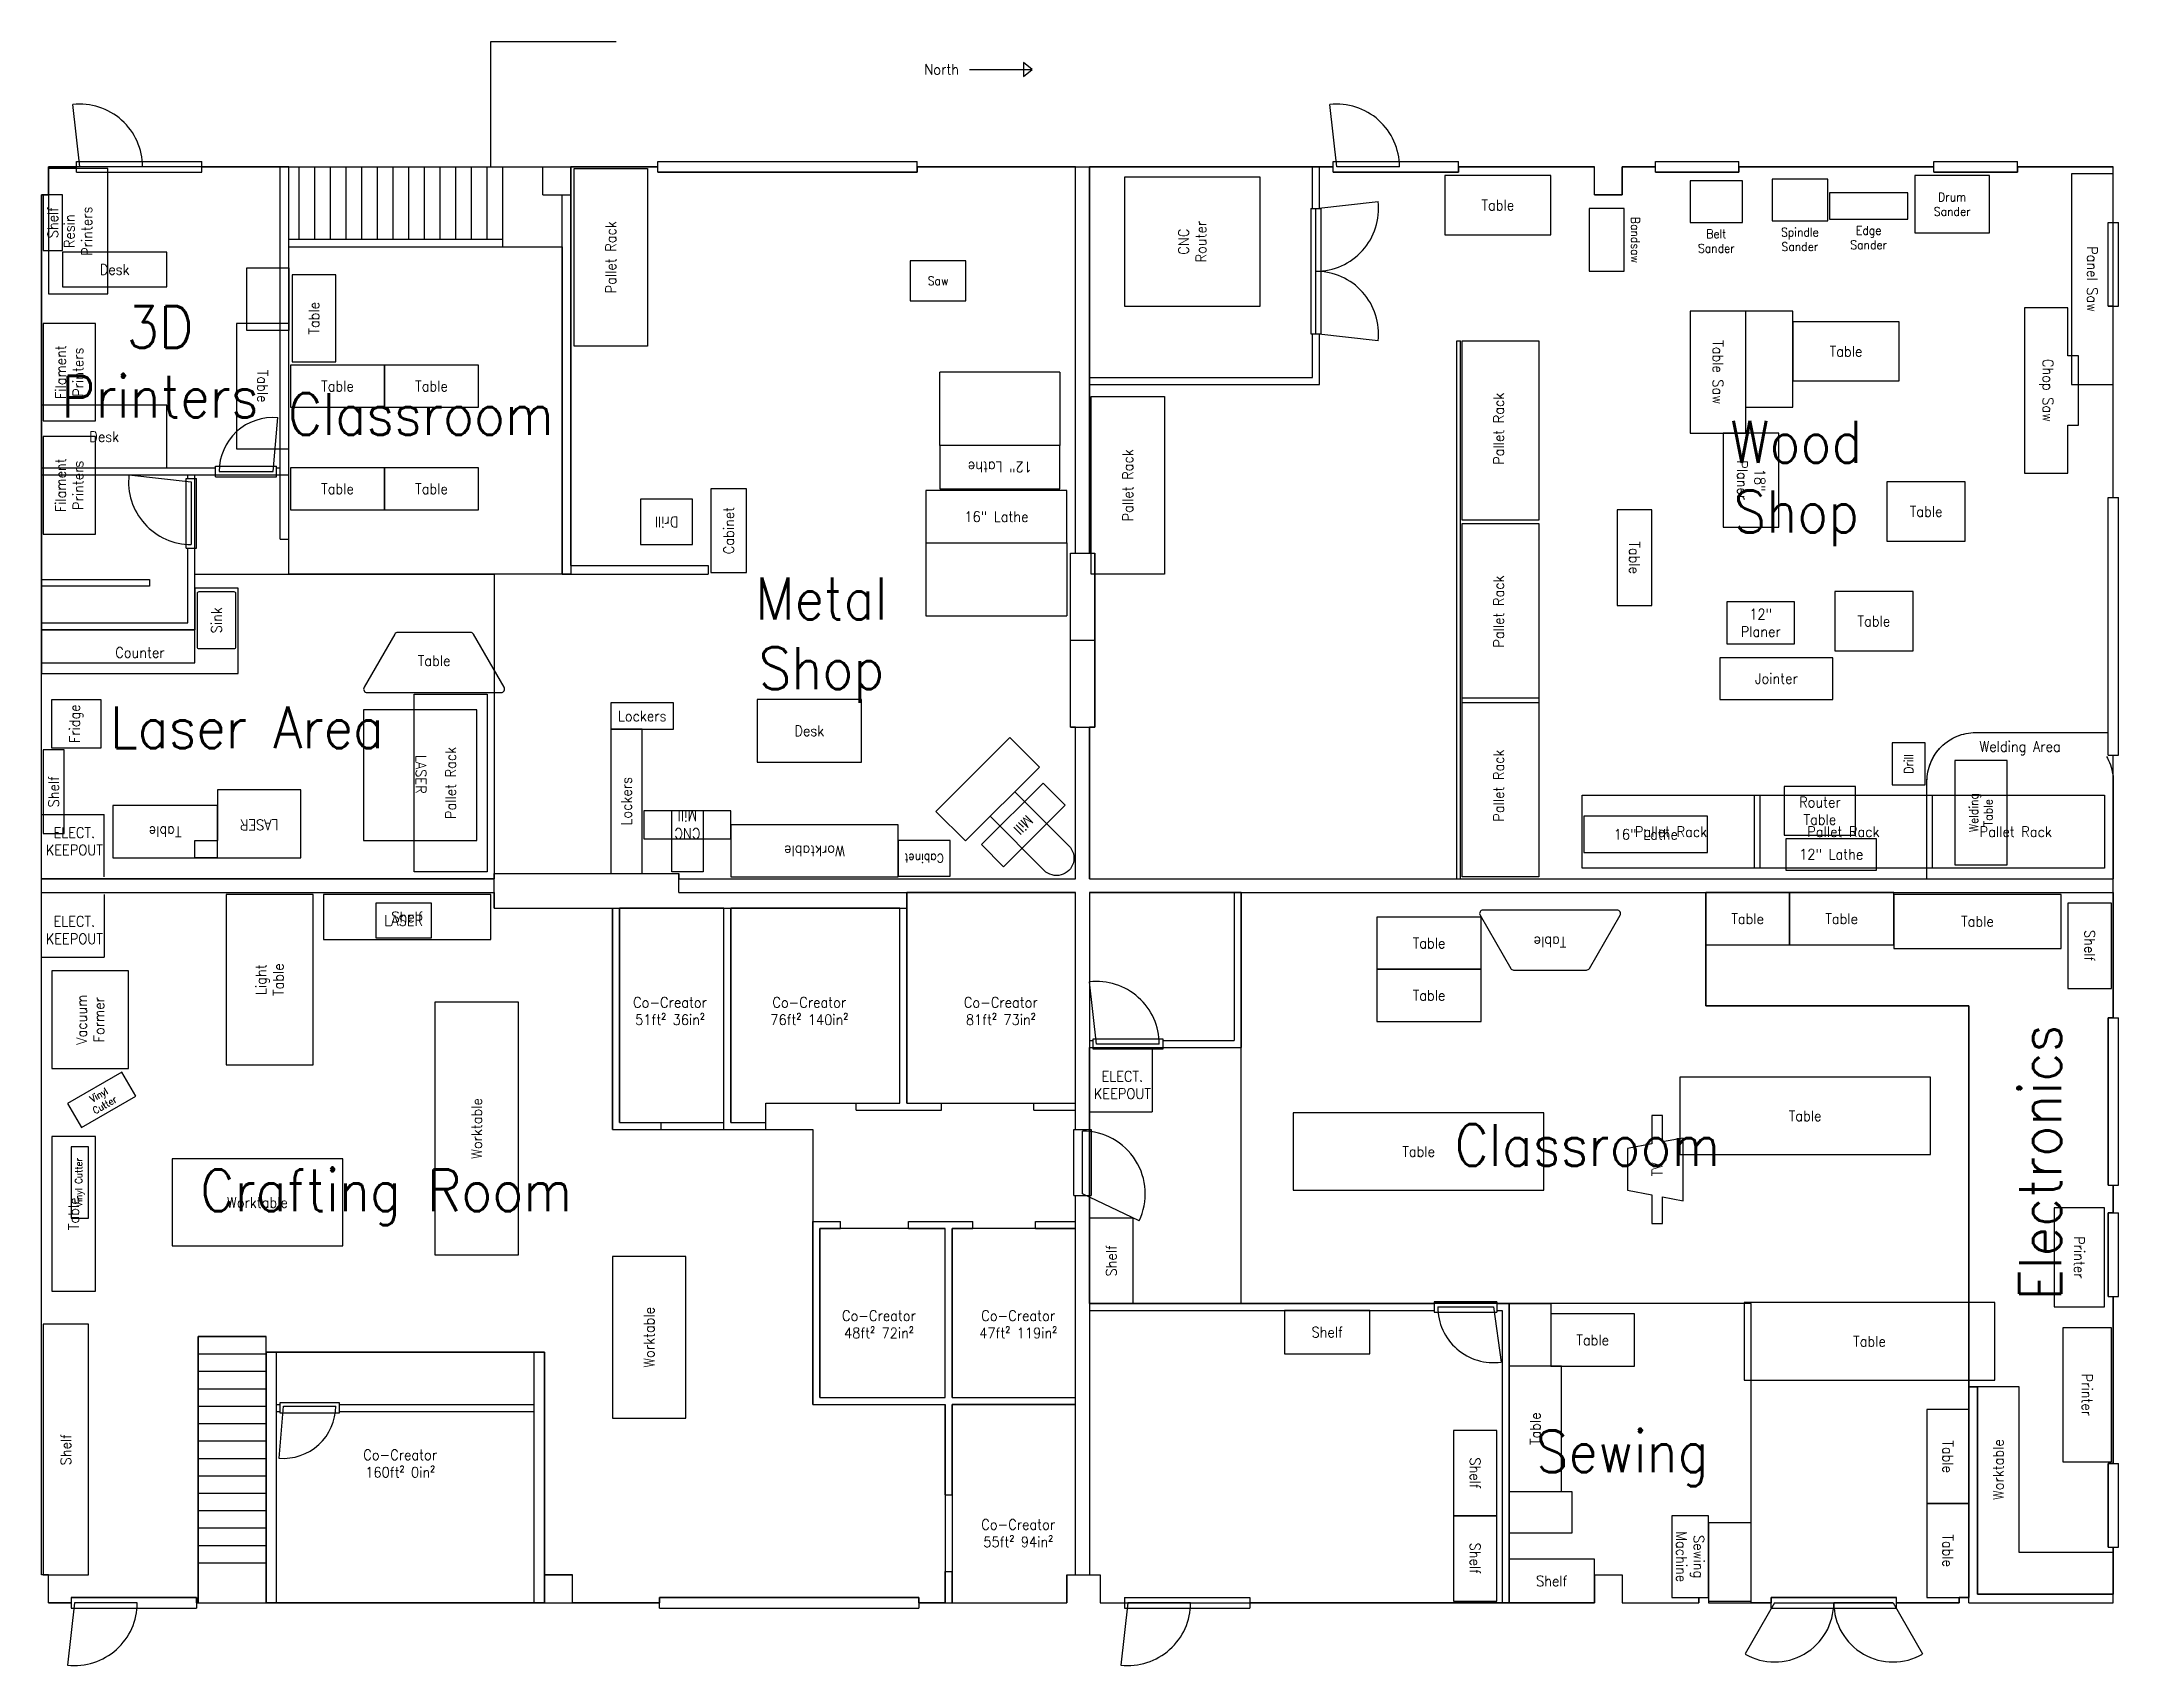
# Model space of a CAD drawing. Header units: inches. Extents: x -598 to 595, y -449 to 484.
import ezdxf
from ezdxf.enums import TextEntityAlignment as Align

# ---------------------------------------------------------------- set-up
doc = ezdxf.new("R2010")
doc.units = ezdxf.units.IN
doc.header["$MEASUREMENT"] = 0
doc.linetypes.add('ACAD_ISO02W100', pattern=[15, 12, -3])
doc.layers.get('0').update_dxf_attribs({"lineweight": 25, "true_color": 0xffffff})
for name, color, linetype, lineweight, true_color in [('3dprinters', 5, 'Continuous', 25, 0x0000ff), ('areas', 4, 'Continuous', 25, 0x00ffff), ('classrooms', 2, 'Continuous', 25, 0xffff00), ('crafting', 30, 'Continuous', 25, 0xff7f00), ('electronics', 5, 'Continuous', 25, 0x0000ff), ('general', 3, 'Continuous', 25, 0x00ff00), ('laser', 1, 'Continuous', 25, 0xff0000), ('mechanical', 3, 'Continuous', 25, 0x00ff00), ('metal', 136, 'Continuous', 25, 0x008080), ('mezzanine', 2, 'Continuous', 25, 0xffff00), ('sewing', 1, 'Continuous', 25, 0xff0000), ('wood', 6, 'Continuous', 25, 0xff00ff)]:
    doc.layers.add(name, color=color, linetype=linetype, lineweight=lineweight, true_color=true_color)
doc.styles.add('textstyle100', font='Standard')
doc.styles.add('textstyle101', font='Standard')
doc.styles.add('textstyle102', font='Standard')
doc.styles.add('textstyle103', font='Standard')
doc.styles.add('textstyle11', font='Standard')
doc.styles.add('textstyle12', font='Standard')
doc.styles.add('textstyle13', font='Standard')
doc.styles.add('textstyle14', font='Standard')
doc.styles.add('textstyle15', font='Standard')
doc.styles.add('textstyle16', font='Standard')
doc.styles.add('textstyle17', font='Standard')
doc.styles.add('textstyle18', font='Standard')
doc.styles.add('textstyle19', font='Standard')
doc.styles.add('textstyle20', font='Standard')
doc.styles.add('textstyle21', font='Standard')
doc.styles.add('textstyle22', font='Standard')
doc.styles.add('textstyle23', font='Standard')
doc.styles.add('textstyle24', font='Standard')
doc.styles.add('textstyle25', font='Standard')
doc.styles.add('textstyle26', font='Standard')
doc.styles.add('textstyle27', font='Standard')
doc.styles.add('textstyle28', font='Standard')
doc.styles.add('textstyle29', font='Standard')
doc.styles.add('textstyle30', font='Standard')
doc.styles.add('textstyle31', font='Standard')
doc.styles.add('textstyle32', font='Standard')
doc.styles.add('textstyle33', font='Standard')
doc.styles.add('textstyle34', font='Standard')
doc.styles.add('textstyle35', font='Standard')
doc.styles.add('textstyle36', font='Standard')
doc.styles.add('textstyle37', font='Standard')
doc.styles.add('textstyle38', font='Standard')
doc.styles.add('textstyle39', font='Standard')
doc.styles.add('textstyle40', font='Standard')
doc.styles.add('textstyle41', font='Standard')
doc.styles.add('textstyle42', font='Standard')
doc.styles.add('textstyle43', font='Standard')
doc.styles.add('textstyle44', font='Standard')
doc.styles.add('textstyle45', font='Standard')
doc.styles.add('textstyle46', font='Standard')
doc.styles.add('textstyle47', font='Standard')
doc.styles.add('textstyle48', font='Standard')
doc.styles.add('textstyle49', font='Standard')
doc.styles.add('textstyle50', font='Standard')
doc.styles.add('textstyle51', font='Standard')
doc.styles.add('textstyle52', font='Standard')
doc.styles.add('textstyle53', font='Standard')
doc.styles.add('textstyle54', font='Standard')
doc.styles.add('textstyle55', font='Standard')
doc.styles.add('textstyle56', font='Standard')
doc.styles.add('textstyle57', font='Standard')
doc.styles.add('textstyle58', font='Standard')
doc.styles.add('textstyle59', font='Standard')
doc.styles.add('textstyle60', font='Standard')
doc.styles.add('textstyle61', font='Standard')
doc.styles.add('textstyle62', font='Standard')
doc.styles.add('textstyle63', font='Standard')
doc.styles.add('textstyle64', font='Standard')
doc.styles.add('textstyle65', font='Standard')
doc.styles.add('textstyle66', font='Standard')
doc.styles.add('textstyle67', font='Standard')
doc.styles.add('textstyle68', font='Standard')
doc.styles.add('textstyle69', font='Standard')
doc.styles.add('textstyle70', font='Standard')
doc.styles.add('textstyle71', font='Standard')
doc.styles.add('textstyle72', font='Standard')
doc.styles.add('textstyle73', font='Standard')
doc.styles.add('textstyle74', font='Standard')
doc.styles.add('textstyle75', font='Standard')
doc.styles.add('textstyle76', font='Standard')
doc.styles.add('textstyle77', font='Standard')
doc.styles.add('textstyle78', font='Standard')
doc.styles.add('textstyle79', font='Standard')
doc.styles.add('textstyle80', font='Standard')
doc.styles.add('textstyle81', font='Standard')
doc.styles.add('textstyle82', font='Standard')
doc.styles.add('textstyle83', font='Standard')
doc.styles.add('textstyle84', font='Standard')
doc.styles.add('textstyle85', font='Standard')
doc.styles.add('textstyle86', font='Standard')
doc.styles.add('textstyle87', font='Standard')
doc.styles.add('textstyle88', font='Standard')
doc.styles.add('textstyle89', font='Standard')
doc.styles.add('textstyle90', font='Standard')
doc.styles.add('textstyle91', font='Standard')
doc.styles.add('textstyle92', font='Standard')
doc.styles.add('textstyle93', font='Standard')
doc.styles.add('textstyle94', font='Standard')
doc.styles.add('textstyle95', font='Standard')
doc.styles.add('textstyle96', font='Standard')
doc.styles.add('textstyle97', font='Standard')
doc.styles.add('textstyle98', font='Standard')
doc.styles.add('textstyle99', font='Standard')

msp = doc.modelspace()

# ---------------------------------------------------------------- texts
at = {"insert": (-71, 468), "char_height": 6, "attachment_point": 6, "style": 'textstyle80'}
msp.add_mtext('North', dxfattribs=at)
at = {"layer": 'areas', "char_height": 24, "attachment_point": 5}
for s, insert, style in [('3D\\PPrinters', (-530, 300), 'textstyle97'), ('Classroom', (-380, 270), 'textstyle98'), ('Wood\\PShop', (410, 230), 'textstyle95'), ('Metal\\PShop', (-150, 140), 'textstyle96'), ('Laser Area', (-480, 90), 'textstyle102'), ('Classroom', (290, -150), 'textstyle100'), ('Crafting Room', (-400, -180), 'textstyle99'), ('Sewing', (310, -330), 'textstyle103')]:
    msp.add_mtext(s, dxfattribs=dict(at, insert=insert, style=style))
at = {"layer": 'areas', "insert": (550, -160), "char_height": 24, "attachment_point": 5, "rotation": 90, "style": 'textstyle101'}
msp.add_mtext('Electronics', dxfattribs=at)
at = {"layer": 'mechanical', "char_height": 6}
for insert, attachment_point, style in [((-579.2, 16.5), 8, 'textstyle83'), ((-579.2, -18.5), 2, 'textstyle82'), ((22.8, -107.5), 2, 'textstyle81')]:
    msp.add_mtext('ELECT.\\PKEEPOUT', dxfattribs=dict(at, insert=insert, attachment_point=attachment_point, style=style))

# ---------------------------------------------------------------- blocks, each defined once
blk = doc.blocks.new('worktable12')
at = {"layer": 'sewing', "color": 0, "flags": 128}
blk.add_lwpolyline([(0, 0), (72, 0), (72, 30), (0, 30)], close=True, dxfattribs=at)
at = {"layer": 'sewing', "color": 0, "insert": (36, 15), "char_height": 6, "attachment_point": 5, "style": 'textstyle76'}
blk.add_mtext('Table', dxfattribs=at)
blk = doc.blocks.new('3dprinter1')
at = {"layer": '3dprinters', "flags": 128}
blk.add_lwpolyline([(0, 0), (56, 0), (56, 30), (0, 30)], close=True, dxfattribs=at)
at = {"layer": '3dprinters', "insert": (28, 15), "char_height": 6, "attachment_point": 5, "style": 'textstyle11'}
blk.add_mtext('Filament\\PPrinters', dxfattribs=at)
blk = doc.blocks.new('3dprinter2')
at = {"layer": '3dprinters', "flags": 128}
blk.add_lwpolyline([(0, 0), (72, 0), (72, 34), (0, 34)], close=True, dxfattribs=at)
at = {"layer": '3dprinters', "insert": (36, 17), "char_height": 6, "attachment_point": 5, "style": 'textstyle12'}
blk.add_mtext('Resin\\PPrinters', dxfattribs=at)
blk = doc.blocks.new('3dprinterloft')
at = {"layer": 'areas', "flags": 128}
blk.add_lwpolyline([(-142, -285), (-54, -285), (-54, -177), (0, -177), (0, 0), (-138, 0), (-138, -16), (-142, -16)], close=True, dxfattribs=at)
blk.add_lwpolyline([(-142, -237), (-80, -237), (-80, -241), (-142, -241)], dxfattribs=at)
blk = doc.blocks.new('3dprinterarea')
at = {"layer": '3dprinters', "flags": 128}
blk.add_lwpolyline([(0, -94), (-24, -94), (-24, -58), (0, -58)], close=True, dxfattribs=at)
at = {"layer": '3dprinters'}
for name, p, rotation in [('3dprinter2', (-104, -73), 90), ('3dprinter1', (-111, -146), 90), ('worktable12', (-30, -90), 270), ('3dprinter1', (-111, -211), 90)]:
    blk.add_blockref(name, p, dxfattribs=dict(at, rotation=rotation))
at = {"layer": 'wood'}
blk.add_blockref('3dprinterloft', (0, 0), dxfattribs=at)
blk = doc.blocks.new('worktable1')
at = {"layer": 'classrooms', "flags": 128}
blk.add_lwpolyline([(0, 0), (54, 0), (54, 24), (0, 24)], close=True, dxfattribs=at)
at = {"layer": 'classrooms', "insert": (27, 12), "char_height": 6, "attachment_point": 5, "style": 'textstyle65'}
blk.add_mtext('Table', dxfattribs=at)
blk = doc.blocks.new('worktable2')
at = {"layer": 'classrooms', "flags": 128}
blk.add_lwpolyline([(0, 0), (50, 0), (50, 25), (0, 25)], close=True, dxfattribs=at)
at = {"layer": 'classrooms', "insert": (25, 12.5), "char_height": 6, "attachment_point": 5, "style": 'textstyle66'}
blk.add_mtext('Table', dxfattribs=at)
blk = doc.blocks.new('worktable9')
at = {"layer": 'classrooms', "flags": 128}
blk.add_lwpolyline([(0, 0), (144, 0), (144, 44.5), (0, 44.5)], close=True, dxfattribs=at)
at = {"layer": 'classrooms', "insert": (72, 22.25), "char_height": 6, "attachment_point": 5, "style": 'textstyle73'}
blk.add_mtext('Table', dxfattribs=at)
blk = doc.blocks.new('worktable8')
at = {"layer": 'laser', "color": 0, "flags": 128}
blk.add_lwpolyline([(0, 0), (60, 0), (60, 30), (0, 30)], close=True, dxfattribs=at)
at = {"layer": 'laser', "color": 0, "insert": (30, 15), "char_height": 6, "attachment_point": 5, "style": 'textstyle72'}
blk.add_mtext('Table', dxfattribs=at)
blk = doc.blocks.new('worktable3')
at = {"layer": 'laser', "color": 0, "flags": 128}
blk.add_lwpolyline([(79, 0, 0.57735), (80.7, 3), (63.1, 33.5, 0.267949), (61.4, 34.5), (19.6, 34.5, 0.267949), (17.9, 33.5), (0.3, 3, 0.57735), (2, 0)], format="xyb", close=True, dxfattribs=at)
at = {"layer": 'laser', "color": 0, "insert": (40.5, 18.3), "char_height": 6, "attachment_point": 5, "style": 'textstyle67'}
blk.add_mtext('Table', dxfattribs=at)
blk = doc.blocks.new('classroomarea')
at = {"layer": 'areas'}
for points in [[(-456, 366), (-299, 366), (-299, 178), (-456, 178), (-456, 366)], [(4, -94), (91, -94), (91, -5), (358, -5), (358, -70), (509, -70), (509, -410), (503.5, -410), (503.5, -413), (467.5, -413), (467.5, -410), (395.5, -410), (395.5, -413), (384, -413), (384, -241), (238, -241), (238, -240), (202, -240), (202, -241), (4, -241), (4, -94)]]:
    blk.add_lwpolyline(points, dxfattribs=at)
at = {"layer": 'classrooms'}
for name, p, rotation in [('worktable2', (-429, 300), 90), ('worktable3', (309, -15), 180), ('worktable1', (485, -302), 270), ('worktable1', (485, -356), 270)]:
    blk.add_blockref(name, p, dxfattribs=dict(at, rotation=rotation))
for name, p in [('worktable1', (-455, 274)), ('worktable1', (-401, 274)), ('worktable1', (-455, 215)), ('worktable1', (-401, 215)), ('worktable8', (169, -49)), ('worktable8', (169, -79)), ('worktable9', (343, -155.5)), ('worktable9', (121, -176)), ('worktable9', (380, -285))]:
    blk.add_blockref(name, p, dxfattribs=at)
blk = doc.blocks.new('worktable4')
at = {"layer": 'crafting', "flags": 128}
blk.add_lwpolyline([(0, 0), (145, 0), (145, 48), (0, 48)], close=True, dxfattribs=at)
at = {"layer": 'crafting', "insert": (72.5, 24), "char_height": 6, "attachment_point": 5, "style": 'textstyle68'}
blk.add_mtext('Worktable', dxfattribs=at)
blk = doc.blocks.new('worktable5')
at = {"layer": 'crafting', "flags": 128}
blk.add_lwpolyline([(0, 0), (98, 0), (98, 50), (0, 50)], close=True, dxfattribs=at)
at = {"layer": 'crafting', "insert": (49, 25), "char_height": 6, "attachment_point": 5, "style": 'textstyle69'}
blk.add_mtext('Worktable', dxfattribs=at)
blk = doc.blocks.new('shelf2')
at = {"layer": 'crafting', "flags": 128}
blk.add_lwpolyline([(0, 0), (96, 0), (96, 26), (0, 26)], close=True, dxfattribs=at)
at = {"layer": 'crafting', "insert": (48, 13), "char_height": 6, "attachment_point": 5, "style": 'textstyle50'}
blk.add_mtext('Shelf', dxfattribs=at)
blk = doc.blocks.new('shelf3')
at = {"layer": 'crafting', "flags": 128}
blk.add_lwpolyline([(0, 0), (144, 0), (144, 26), (0, 26)], close=True, dxfattribs=at)
at = {"layer": 'crafting', "insert": (72, 13), "char_height": 6, "attachment_point": 5, "style": 'textstyle51'}
blk.add_mtext('Shelf', dxfattribs=at)
blk = doc.blocks.new('lighttable')
at = {"layer": 'crafting', "flags": 128}
blk.add_lwpolyline([(0, 0), (98, 0), (98, 50), (0, 50)], close=True, dxfattribs=at)
at = {"layer": 'crafting', "insert": (49, 25), "char_height": 6, "attachment_point": 5, "style": 'textstyle29'}
blk.add_mtext('Light\\PTable', dxfattribs=at)
blk = doc.blocks.new('vacuumformer')
at = {"layer": 'crafting', "flags": 128}
blk.add_lwpolyline([(0, 0), (56, 0), (56, 44), (0, 44)], close=True, dxfattribs=at)
at = {"layer": 'crafting', "insert": (28, 22), "char_height": 6, "attachment_point": 5, "style": 'textstyle55'}
blk.add_mtext('Vacuum\\PFormer', dxfattribs=at)
blk = doc.blocks.new('worktable6')
at = {"layer": 'crafting', "flags": 128}
blk.add_lwpolyline([(0, 0), (93, 0), (93, 42), (0, 42)], close=True, dxfattribs=at)
at = {"layer": 'crafting', "insert": (46.5, 21), "char_height": 6, "attachment_point": 5, "style": 'textstyle70'}
blk.add_mtext('Worktable', dxfattribs=at)
blk = doc.blocks.new('worktable7')
at = {"layer": 'crafting', "flags": 128}
blk.add_lwpolyline([(0, 0), (89, 0), (89, 25), (0, 25)], close=True, dxfattribs=at)
at = {"layer": 'crafting', "insert": (44.5, 12.5), "char_height": 6, "attachment_point": 5, "style": 'textstyle71'}
blk.add_mtext('Table', dxfattribs=at)
blk = doc.blocks.new('vinylcutter1')
at = {"layer": 'crafting', "flags": 128}
blk.add_lwpolyline([(0, 0), (41, 0), (41, 10), (0, 10)], close=True, dxfattribs=at)
at = {"layer": 'crafting', "insert": (20.5, 5), "char_height": 4, "attachment_point": 5, "style": 'textstyle56'}
blk.add_mtext('Vinyl Cutter', dxfattribs=at)
blk = doc.blocks.new('vinylcutter2')
at = {"layer": 'crafting', "flags": 128}
blk.add_lwpolyline([(0, 0), (36, 0), (36, 16), (0, 16)], close=True, dxfattribs=at)
at = {"layer": 'crafting', "insert": (18, 8), "char_height": 4, "attachment_point": 5, "style": 'textstyle57'}
blk.add_mtext('Vinyl\\PCutter', dxfattribs=at)
blk = doc.blocks.new('craftingarea')
at = {"layer": 'areas'}
blk.add_lwpolyline([(-598, -5), (-338, -5), (-338, -14), (-270, -14), (-270, -141), (-155, -141), (-155, -299), (-79, -299), (-79, -413), (-94, -413), (-94, -410), (-243, -410), (-243, -413), (-293, -413), (-293, -397), (-309, -397), (-309, -269), (-469, -269), (-469, -260), (-508, -260), (-508, -413), (-509, -413), (-509, -410), (-581, -410), (-581, -413), (-594, -413), (-594, -397), (-598, -397), (-598, -5)], dxfattribs=at)
at = {"layer": 'crafting'}
for name, p, rotation in [('lighttable', (-442, -104), 90), ('vacuumformer', (-548, -106), 90), ('worktable4', (-324, -213), 90), ('vinylcutter2', (-575, -140), 30), ('worktable7', (-567, -234), 90), ('vinylcutter1', (-571, -192), 90), ('worktable6', (-228, -307), 90), ('shelf3', (-571, -397), 90)]:
    blk.add_blockref(name, p, dxfattribs=dict(at, rotation=rotation))
for name, p in [('shelf2', (-436, -32)), ('worktable5', (-523, -208))]:
    blk.add_blockref(name, p, dxfattribs=at)
blk = doc.blocks.new('worktable10')
at = {"layer": 'classrooms', "color": 0, "flags": 128}
blk.add_lwpolyline([(0, 0), (48, 0), (48, 30), (0, 30)], close=True, dxfattribs=at)
at = {"layer": 'laser', "color": 0, "insert": (24, 15), "char_height": 6, "attachment_point": 5, "style": 'textstyle74'}
blk.add_mtext('Table', dxfattribs=at)
blk = doc.blocks.new('shelf5')
at = {"layer": 'electronics', "color": 0, "flags": 128}
blk.add_lwpolyline([(0, 0), (49, 0), (49, 25), (0, 25)], close=True, dxfattribs=at)
at = {"layer": 'electronics', "color": 0, "insert": (24.5, 12.5), "char_height": 6, "attachment_point": 5, "style": 'textstyle53'}
blk.add_mtext('Shelf', dxfattribs=at)
blk = doc.blocks.new('worktable11')
at = {"layer": 'electronics', "color": 0, "flags": 128}
blk.add_lwpolyline([(0, 0), (96, 0), (96, 31), (0, 31)], close=True, dxfattribs=at)
at = {"layer": 'electronics', "color": 0, "insert": (48, 15.5), "char_height": 6, "attachment_point": 5, "style": 'textstyle75'}
blk.add_mtext('Table', dxfattribs=at)
blk = doc.blocks.new('electronicsarea')
at = {"layer": 'areas'}
blk.add_lwpolyline([(358, -5), (592, -5), (592, -77), (589, -77), (589, -173), (592, -173), (592, -189), (589, -189), (589, -237), (592, -237), (592, -333), (589, -333), (589, -381), (592, -381), (592, -408), (514, -408), (514, -289), (509, -289), (509, -70), (358, -70), (358, -5)], dxfattribs=at)
at = {"layer": 'electronics', "flags": 128}
blk.add_lwpolyline([(538, -289), (514, -289), (514, -408), (592, -408), (592, -384), (538, -384)], close=True, dxfattribs=at)
at = {"layer": 'electronics'}
for name, p in [('worktable10', (358, -35)), ('worktable8', (406, -35)), ('worktable11', (466, -37))]:
    blk.add_blockref(name, p, dxfattribs=at)
at = {"layer": 'electronics', "rotation": 270}
blk.add_blockref('shelf5', (566, -11), dxfattribs=at)
at = {"layer": 'electronics', "insert": (526, -336.5), "char_height": 6, "attachment_point": 5, "rotation": 90, "style": 'textstyle93'}
blk.add_mtext('Worktable', dxfattribs=at)
blk = doc.blocks.new('lockers1')
at = {"layer": 'general', "flags": 128}
blk.add_lwpolyline([(0, 0), (18, 0), (18, 83), (0, 83)], close=True, dxfattribs=at)
at = {"layer": 'general', "style": 'textstyle30'}
blk.add_text('Lockers', height=6, rotation=90, dxfattribs=at).set_placement((9, 41.5), align=Align.MIDDLE_CENTER)
blk = doc.blocks.new('lockers2')
at = {"layer": 'general', "flags": 128}
blk.add_lwpolyline([(0, 0), (36, 0), (36, 15), (0, 15)], close=True, dxfattribs=at)
at = {"layer": 'general', "style": 'textstyle31'}
blk.add_text('Lockers', height=6, dxfattribs=at).set_placement((18, 7.5), align=Align.MIDDLE_CENTER)
blk = doc.blocks.new('refridgerator')
at = {"layer": 'general', "flags": 128}
blk.add_lwpolyline([(0, 28), (28, 28), (28, 0), (0, 0)], close=True, dxfattribs=at)
at = {"layer": 'general', "insert": (14, 14), "char_height": 6, "attachment_point": 5, "rotation": 90, "style": 'textstyle42'}
blk.add_mtext('Fridge', dxfattribs=at)
blk = doc.blocks.new('desk2')
at = {"layer": 'general', "flags": 128}
blk.add_lwpolyline([(0, 0), (72, 0), (72, 36), (0, 36)], close=True, dxfattribs=at)
at = {"layer": 'general', "insert": (36, 18), "char_height": 6, "attachment_point": 5, "style": 'textstyle19'}
blk.add_mtext('Desk', dxfattribs=at)
blk = doc.blocks.new('desk3')
at = {"layer": 'general', "flags": 128}
blk.add_lwpolyline([(0, 0), (60, 0), (60, 20), (0, 20)], close=True, dxfattribs=at)
at = {"layer": 'general', "insert": (30, 10), "char_height": 6, "attachment_point": 5, "style": 'textstyle20'}
blk.add_mtext('Desk', dxfattribs=at)
blk = doc.blocks.new('shelf4')
at = {"layer": 'general', "flags": 128}
blk.add_lwpolyline([(0, 0), (32, 0), (32, 11), (0, 11)], close=True, dxfattribs=at)
at = {"layer": 'general', "insert": (16, 5.5), "char_height": 6, "attachment_point": 5, "style": 'textstyle52'}
blk.add_mtext('Shelf', dxfattribs=at)
blk = doc.blocks.new('printer1')
at = {"layer": 'general', "flags": 128}
blk.add_lwpolyline([(0, 0), (77, 0), (77, 28), (0, 28)], close=True, dxfattribs=at)
at = {"layer": 'general', "insert": (38.5, 14), "char_height": 6, "attachment_point": 5, "style": 'textstyle40'}
blk.add_mtext('Printer', dxfattribs=at)
blk = doc.blocks.new('printer2')
at = {"layer": 'general', "flags": 128}
blk.add_lwpolyline([(0, 0), (57, 0), (57, 29), (0, 29)], close=True, dxfattribs=at)
at = {"layer": 'general', "insert": (28.5, 14.5), "char_height": 6, "attachment_point": 5, "style": 'textstyle41'}
blk.add_mtext('Printer', dxfattribs=at)
blk = doc.blocks.new('tv1')
at = {"layer": 'general', "flags": 128}
blk.add_lwpolyline([(15.25, 0), (13, -12), (49, -12), (46.75, 0), (62, 0), (62, 6), (45.625, 6), (43, 20), (19, 20), (16.375, 6), (0, 6), (0, 0)], close=True, dxfattribs=at)
at = {"layer": 'general', "insert": (31, 3), "char_height": 6, "attachment_point": 5, "style": 'textstyle54'}
blk.add_mtext('TV', dxfattribs=at)
blk = doc.blocks.new('generalarea')
at = {"layer": 'general', "flags": 128}
blk.add_lwpolyline([(-485, 121), (-485, 170), (-510, 170), (-510, 146), (-598, 146), (-598, 121)], close=True, dxfattribs=at)
blk.add_lwpolyline([(-487.5, 168, -0.414214), (-486.5, 167), (-486.5, 136, -0.414214), (-487.5, 135), (-507.5, 135, -0.414214), (-508.5, 136), (-508.5, 167, -0.414214), (-507.5, 168)], format="xyb", close=True, dxfattribs=at)
at = {"layer": 'general'}
for name, p in [('desk3', (-586, 343)), ('desk2', (-598, 239)), ('refridgerator', (-592, 78)), ('lockers2', (-271, 89)), ('lockers1', (-271, 6)), ('shelf5', (116, -270))]:
    blk.add_blockref(name, p, dxfattribs=at)
for name, p, rotation in [('tv1', (333, -195), 90), ('printer2', (558, -186), 270), ('shelf5', (29, -241), 90), ('printer1', (563, -255), 270), ('shelf5', (213, -314), 270), ('shelf5', (213, -363), 270)]:
    blk.add_blockref(name, p, dxfattribs=dict(at, rotation=rotation))
at = {"layer": 'laser', "rotation": 90}
blk.add_blockref('shelf4', (-586, 364), dxfattribs=at)
at = {"layer": 'general', "insert": (-497.5, 151.5), "char_height": 6, "attachment_point": 5, "rotation": 90, "style": 'textstyle91'}
blk.add_mtext('Sink', dxfattribs=at)
at = {"layer": 'general', "insert": (-541.5, 133), "char_height": 6, "attachment_point": 5, "style": 'textstyle90'}
blk.add_mtext('Counter', dxfattribs=at)
blk = doc.blocks.new('palletrack3')
at = {"layer": 'laser', "flags": 128}
blk.add_lwpolyline([(-20, 50), (22, 50), (22, -52), (-20, -52)], close=True, dxfattribs=at)
at = {"layer": 'laser', "style": 'textstyle37'}
blk.add_text('Pallet Rack', height=6, rotation=90, dxfattribs=at).set_placement((1, -1), align=Align.MIDDLE_CENTER)
blk = doc.blocks.new('laser1')
at = {"layer": 'laser', "flags": 128}
blk.add_lwpolyline([(0, 0), (75, 0), (75, 65), (0, 65)], close=True, dxfattribs=at)
at = {"layer": 'laser', "insert": (37, 36), "char_height": 6, "attachment_point": 2, "style": 'textstyle24'}
blk.add_mtext('LASER', dxfattribs=at)
blk = doc.blocks.new('shelf1')
at = {"layer": 'laser', "flags": 128}
blk.add_lwpolyline([(0, 0), (48, 0), (48, 12), (0, 12)], close=True, dxfattribs=at)
at = {"layer": 'laser', "insert": (24, 6), "char_height": 6, "attachment_point": 5, "style": 'textstyle49'}
blk.add_mtext('Shelf', dxfattribs=at)
blk = doc.blocks.new('laser3')
at = {"layer": 'laser', "flags": 128}
blk.add_lwpolyline([(0, 0), (32, 0), (32, 20), (0, 20)], close=True, dxfattribs=at)
at = {"layer": 'laser', "insert": (16, 13), "char_height": 6, "attachment_point": 2, "style": 'textstyle26'}
blk.add_mtext('LASER', dxfattribs=at)
blk = doc.blocks.new('laser2')
at = {"layer": 'laser', "flags": 128}
for points in [[(48, 39), (0, 39), (0, 0), (48, 0), (48, 29)], [(48, 39), (61, 39), (61, 29), (48, 29)]]:
    blk.add_lwpolyline(points, dxfattribs=at)
at = {"layer": 'laser', "insert": (24, 23), "char_height": 6, "attachment_point": 2, "style": 'textstyle25'}
blk.add_mtext('LASER', dxfattribs=at)
blk = doc.blocks.new('laserarea')
at = {"layer": 'areas'}
blk.add_lwpolyline([(-598, 127), (-510, 127), (-510, 178), (-338, 178), (-338, 3), (-598, 3), (-598, 127)], dxfattribs=at)
at = {"layer": 'crafting'}
blk.add_blockref('laser3', (-406, -31), dxfattribs=at)
at = {"layer": 'general', "rotation": 90}
blk.add_blockref('shelf1', (-585, 29), dxfattribs=at)
at = {"layer": 'laser'}
blk.add_blockref('worktable3', (-413, 110), dxfattribs=at)
for name, p, rotation in [('laser1', (-413, 100), 270), ('laser2', (-449, 54), 180), ('worktable8', (-497, 45), 180)]:
    blk.add_blockref(name, p, dxfattribs=dict(at, rotation=rotation))
at = {"layer": 'metal'}
blk.add_blockref('palletrack3', (-364, 59), dxfattribs=at)
blk = doc.blocks.new('sewingmachine')
at = {"layer": 'crafting', "color": 0, "flags": 128}
blk.add_lwpolyline([(0, 0), (47, 0), (47, 21), (0, 21)], close=True, dxfattribs=at)
at = {"layer": 'crafting', "color": 0, "insert": (23.5, 10.5), "char_height": 6, "attachment_point": 5, "style": 'textstyle48'}
blk.add_mtext('Sewing\\PMachine', dxfattribs=at)
blk = doc.blocks.new('sewingarea')
at = {"layer": 'areas'}
blk.add_lwpolyline([(245, -241), (245, -413), (294, -413), (294, -397), (310, -397), (310, -413), (354, -413), (354, -410), (359.5, -410), (359.5, -413), (384, -413), (384, -241), (245, -241), (245, -413)], dxfattribs=at)
at = {"layer": 'sewing', "flags": 128}
for points in [[(245, -241), (269, -241), (269, -277), (245, -277)], [(245, -349), (281, -349), (281, -373), (245, -373)], [(359.5, -412), (384, -412), (384, -367), (359.5, -367)]]:
    blk.add_lwpolyline(points, close=True, dxfattribs=at)
at = {"layer": 'sewing'}
for name, p in [('worktable10', (269, -277)), ('shelf5', (245, -413))]:
    blk.add_blockref(name, p, dxfattribs=at)
for name, p, rotation in [('worktable12', (275, -349), 90), ('sewingmachine', (338.5, -363), 270)]:
    blk.add_blockref(name, p, dxfattribs=dict(at, rotation=rotation))
blk = doc.blocks.new('palletrack2')
at = {"layer": 'wood', "flags": 128}
blk.add_lwpolyline([(-20, 50), (22, 50), (22, -52), (-20, -52)], close=True, dxfattribs=at)
at = {"layer": 'wood', "style": 'textstyle36'}
blk.add_text('Pallet Rack', height=6, rotation=90, dxfattribs=at).set_placement((1, -1), align=Align.MIDDLE_CENTER)
blk = doc.blocks.new('palletrack1')
at = {"layer": 'wood', "flags": 128}
blk.add_lwpolyline([(-21, 50.5), (23, 50.5), (23, -52.5), (-21, -52.5)], close=True, dxfattribs=at)
at = {"layer": 'wood', "style": 'textstyle35'}
blk.add_text('Pallet Rack', height=6, rotation=90, dxfattribs=at).set_placement((0, 0), align=Align.MIDDLE_CENTER)
blk = doc.blocks.new('cncrouter')
at = {"layer": 'wood', "flags": 128}
blk.add_lwpolyline([(0, 0), (74, 0), (74, 78), (0, 78)], close=True, dxfattribs=at)
at = {"layer": 'wood', "insert": (37, 39), "char_height": 6, "attachment_point": 5, "style": 'textstyle17'}
blk.add_mtext('CNC\\PRouter', dxfattribs=at)
blk = doc.blocks.new('worktable13')
at = {"layer": 'wood', "flags": 128}
blk.add_lwpolyline([(0, 0), (61, 0), (61, 34), (0, 34)], close=True, dxfattribs=at)
at = {"layer": 'wood', "color": 0, "insert": (30.5, 17), "char_height": 6, "attachment_point": 5, "style": 'textstyle77'}
blk.add_mtext('Table', dxfattribs=at)
blk = doc.blocks.new('woodsaw1')
at = {"layer": 'wood', "flags": 128}
blk.add_lwpolyline([(0, 0), (36, 0), (36, 20), (0, 20)], close=True, dxfattribs=at)
at = {"layer": 'wood', "color": 0, "insert": (18, 24), "char_height": 5, "attachment_point": 8, "style": 'textstyle61'}
blk.add_mtext('Bandsaw', dxfattribs=at)
blk = doc.blocks.new('sander1')
at = {"layer": 'wood', "flags": 128}
blk.add_lwpolyline([(0, 0), (30, 0), (30, 24), (0, 24)], close=True, dxfattribs=at)
at = {"layer": 'wood', "color": 0, "insert": (15, -4), "char_height": 5, "attachment_point": 2, "style": 'textstyle44'}
blk.add_mtext('Belt\\PSander', dxfattribs=at)
blk = doc.blocks.new('sander2')
at = {"layer": 'wood', "flags": 128}
blk.add_lwpolyline([(0, 0), (32, 0), (32, 24), (0, 24)], close=True, dxfattribs=at)
at = {"layer": 'wood', "color": 0, "insert": (16, -4), "char_height": 5, "attachment_point": 2, "style": 'textstyle45'}
blk.add_mtext('Spindle\\PSander', dxfattribs=at)
blk = doc.blocks.new('sander3')
at = {"layer": 'wood', "flags": 128}
blk.add_lwpolyline([(0, 0), (45, 0), (45, 15), (0, 15)], close=True, dxfattribs=at)
at = {"layer": 'wood', "color": 0, "insert": (22.5, -4), "char_height": 5, "attachment_point": 2, "style": 'textstyle46'}
blk.add_mtext('Edge\\PSander', dxfattribs=at)
blk = doc.blocks.new('sander4')
at = {"layer": 'wood', "flags": 128}
blk.add_lwpolyline([(0, 0), (43, 0), (43, 33), (0, 33)], close=True, dxfattribs=at)
at = {"layer": 'wood', "color": 0, "insert": (21.5, 16.5), "char_height": 5, "attachment_point": 5, "style": 'textstyle47'}
blk.add_mtext('Drum\\PSander', dxfattribs=at)
blk = doc.blocks.new('woodsaw2')
at = {"layer": 'wood', "flags": 128}
blk.add_lwpolyline([(0, 0), (121, 0), (121, 24), (0, 24)], close=True, dxfattribs=at)
at = {"layer": 'wood', "color": 0, "insert": (60.5, 12), "char_height": 6, "attachment_point": 5, "style": 'textstyle62'}
blk.add_mtext('Panel Saw', dxfattribs=at)
blk = doc.blocks.new('woodsaw3')
at = {"layer": 'wood', "flags": 128}
blk.add_lwpolyline([(67.5, 25), (67.5, 31), (27.5, 31), (27.5, 25), (0, 25), (0, 0), (95, 0), (95, 25)], close=True, dxfattribs=at)
at = {"layer": 'wood', "color": 0, "insert": (47.5, 12.5), "char_height": 6, "attachment_point": 5, "style": 'textstyle63'}
blk.add_mtext('Chop Saw', dxfattribs=at)
blk = doc.blocks.new('woodsaw4')
at = {"layer": 'wood'}
blk.add_line((55, 32), (0, 32), dxfattribs=at)
at = {"layer": 'wood', "flags": 128}
blk.add_lwpolyline([(70, 32), (55, 32), (55, 59), (0, 59), (0, 0), (70, 0)], close=True, dxfattribs=at)
at = {"layer": 'wood', "color": 0, "insert": (35, 16), "char_height": 6, "attachment_point": 5, "style": 'textstyle64'}
blk.add_mtext('Table Saw', dxfattribs=at)
blk = doc.blocks.new('planer1')
at = {"layer": 'wood', "flags": 128}
blk.add_lwpolyline([(0, 0), (54, 0), (54, 32), (0, 32)], close=True, dxfattribs=at)
at = {"layer": 'wood', "color": 0, "insert": (27, 16), "char_height": 6, "attachment_point": 5, "style": 'textstyle38'}
blk.add_mtext('18"\\PPlaner', dxfattribs=at)
blk = doc.blocks.new('planer2')
at = {"layer": 'wood', "flags": 128}
blk.add_lwpolyline([(0, 0), (24, 0), (24, 39), (0, 39)], close=True, dxfattribs=at)
at = {"layer": 'wood', "color": 0, "insert": (12, 19.5), "char_height": 6, "attachment_point": 5, "rotation": 90, "style": 'textstyle39'}
blk.add_mtext('12"\\PPlaner', dxfattribs=at)
blk = doc.blocks.new('jointer')
at = {"layer": 'wood', "flags": 128}
blk.add_lwpolyline([(0, 0), (65, 0), (65, 24), (0, 24)], close=True, dxfattribs=at)
at = {"layer": 'wood', "color": 0, "insert": (32.5, 12), "char_height": 6, "attachment_point": 5, "style": 'textstyle23'}
blk.add_mtext('Jointer', dxfattribs=at)
blk = doc.blocks.new('worktable14')
at = {"layer": 'wood', "flags": 128}
blk.add_lwpolyline([(0, 0), (55, 0), (55, 20), (0, 20)], close=True, dxfattribs=at)
at = {"layer": 'wood', "color": 0, "insert": (27.5, 10), "char_height": 6, "attachment_point": 5, "style": 'textstyle78'}
blk.add_mtext('Table', dxfattribs=at)
blk = doc.blocks.new('worktable15')
at = {"layer": 'wood', "flags": 128}
blk.add_lwpolyline([(0, 0), (45, 0), (45, 34), (0, 34)], close=True, dxfattribs=at)
at = {"layer": 'wood', "color": 0, "insert": (22.5, 17), "char_height": 6, "attachment_point": 5, "style": 'textstyle79'}
blk.add_mtext('Table', dxfattribs=at)
blk = doc.blocks.new('drillpress2')
at = {"layer": 'wood', "flags": 128}
blk.add_lwpolyline([(0, 0), (19, 0), (19, 24), (0, 24)], close=True, dxfattribs=at)
at = {"layer": 'wood', "insert": (9.5, 12), "char_height": 5, "attachment_point": 5, "rotation": 90, "style": 'textstyle22'}
blk.add_mtext('Drill', dxfattribs=at)
blk = doc.blocks.new('routertable')
at = {"layer": 'wood', "flags": 128}
blk.add_lwpolyline([(0, 0), (41, 0), (41, 28), (0, 28)], close=True, dxfattribs=at)
at = {"layer": 'wood', "insert": (20.5, 14), "char_height": 6, "attachment_point": 5, "style": 'textstyle43'}
blk.add_mtext('Router\\PTable', dxfattribs=at)
blk = doc.blocks.new('woodlathe1')
at = {"layer": 'wood', "flags": 128}
blk.add_lwpolyline([(0, 0), (52, 0), (52, 18), (0, 18)], close=True, dxfattribs=at)
at = {"layer": 'wood', "insert": (26, 9), "char_height": 6, "attachment_point": 5, "style": 'textstyle59'}
blk.add_mtext('12" Lathe', dxfattribs=at)
blk = doc.blocks.new('woodlathe2')
at = {"layer": 'wood', "flags": 128}
blk.add_lwpolyline([(0, 0), (71, 0), (71, 21), (0, 21)], close=True, dxfattribs=at)
at = {"layer": 'wood', "insert": (35.5, 10.5), "char_height": 6, "attachment_point": 5, "style": 'textstyle60'}
blk.add_mtext('16" Lathe', dxfattribs=at)
blk = doc.blocks.new('woodarea')
at = {"layer": 'areas'}
blk.add_lwpolyline([(4, 412), (4, 190), (7, 190), (7, 90), (4, 90), (4, 3), (485, 3), (485, 59, -0.414214), (513, 87), (589, 87), (589, 222), (592, 222), (592, 332), (589, 332), (589, 380), (592, 380), (592, 412), (537, 412), (537, 409), (489, 409), (489, 412), (377, 412), (377, 409), (329, 409), (329, 412), (310, 412), (310, 396), (294, 396), (294, 412), (216, 412), (216, 409), (144, 409), (144, 412), (4, 412)], format="xyb", dxfattribs=at)
for p in [(239, 261.5), (239, 156.5), (239, 56.5)]:
    blk.add_blockref('palletrack1', p)
at = {"layer": 'wood'}
for name, p, rotation in [('cncrouter', (102, 332), 90), ('woodsaw2', (568, 408), 270), ('woodsaw1', (291, 388), 270), ('woodsaw4', (349, 329), 270), ('woodsaw3', (541, 331), 270), ('planer1', (368, 259), 270), ('worktable14', (307, 215), 270), ('planer2', (370, 162), 270), ('palletrack2', (339, 31), 270), ('palletrack2', (438, 31), 270), ('palletrack2', (537, 31), 270)]:
    blk.add_blockref(name, p, dxfattribs=dict(at, rotation=rotation))
for name, p in [('worktable13', (208, 373)), ('sander4', (478, 374)), ('sander1', (349, 380)), ('sander2', (396, 381)), ('sander3', (429, 382)), ('worktable13', (408, 289)), ('palletrack2', (25, 230)), ('worktable15', (462, 197)), ('worktable15', (432, 134)), ('jointer', (366, 106)), ('drillpress2', (465, 57)), ('routertable', (403, 28)), ('woodlathe2', (288, 18)), ('woodlathe1', (404, 8))]:
    blk.add_blockref(name, p, dxfattribs=at)
blk = doc.blocks.new('lathe16')
at = {"layer": 'metal', "linetype": 'ACAD_ISO02W100', "ltscale": 12}
for p, q in [((0, 0), (0, -42)), ((81, 0), (81, -42)), ((0, -42), (81, -42))]:
    blk.add_line(p, q, dxfattribs=at)
at = {"layer": 'metal', "flags": 128}
blk.add_lwpolyline([(0, 0), (81, 0), (81, 30), (0, 30)], close=True, dxfattribs=at)
at = {"layer": 'metal', "insert": (40.5, 15), "char_height": 6, "attachment_point": 5, "style": 'textstyle28'}
blk.add_mtext('16" Lathe', dxfattribs=at)
blk = doc.blocks.new('cncmill')
at = {"layer": 'metal', "flags": 128}
blk.add_lwpolyline([(0, 0), (0, 35), (18, 35), (18, 0)], dxfattribs=at)
blk.add_lwpolyline([(34, 0), (34, 16), (-16, 16), (-16, 0)], close=True, dxfattribs=at)
at = {"layer": 'metal', "insert": (9, 8), "char_height": 6, "attachment_point": 5, "style": 'textstyle16'}
blk.add_mtext('CNC\\PMill', dxfattribs=at)
blk = doc.blocks.new('lathe12')
at = {"layer": 'metal', "linetype": 'ACAD_ISO02W100', "ltscale": 12}
for p, q in [((0, -42), (0, 0)), ((69, 0), (69, -42)), ((0, -42), (69, -42))]:
    blk.add_line(p, q, dxfattribs=at)
at = {"layer": 'metal', "flags": 128}
blk.add_lwpolyline([(0, 0), (69, 0), (69, 25), (0, 25)], close=True, dxfattribs=at)
at = {"layer": 'metal', "insert": (34.5, 12.5), "char_height": 6, "attachment_point": 5, "style": 'textstyle27'}
blk.add_mtext('12" Lathe', dxfattribs=at)
blk = doc.blocks.new('cabinetlarge')
at = {"layer": 'metal', "flags": 128}
blk.add_lwpolyline([(0, 0), (48, 0), (48, 20.5), (0, 20.5)], close=True, dxfattribs=at)
at = {"layer": 'metal', "insert": (24, 10.25), "char_height": 6, "attachment_point": 5, "style": 'textstyle14'}
blk.add_mtext('Cabinet', dxfattribs=at)
blk = doc.blocks.new('cabinetsmall')
at = {"layer": 'metal', "flags": 128}
blk.add_lwpolyline([(0, 0), (30, 0), (30, 20.5), (0, 20.5)], close=True, dxfattribs=at)
at = {"layer": 'metal', "insert": (15, 10.25), "char_height": 5, "attachment_point": 5, "style": 'textstyle15'}
blk.add_mtext('Cabinet', dxfattribs=at)
blk = doc.blocks.new('weldtable')
at = {"layer": 'metal', "flags": 128}
blk.add_lwpolyline([(0, 0), (60, 0), (60, 30), (0, 30)], close=True, dxfattribs=at)
at = {"layer": 'metal', "insert": (30, 15), "char_height": 5, "attachment_point": 5, "style": 'textstyle58'}
blk.add_mtext('Welding\\PTable', dxfattribs=at)
blk = doc.blocks.new('bandsaw')
at = {"layer": 'metal', "flags": 128}
blk.add_lwpolyline([(0, 0), (23, 0), (23, 32), (0, 32)], close=True, dxfattribs=at)
at = {"layer": 'metal', "insert": (11.5, 16), "char_height": 5, "attachment_point": 5, "rotation": 270, "style": 'textstyle13'}
blk.add_mtext('Saw', dxfattribs=at)
blk = doc.blocks.new('mill')
at = {"layer": 'metal', "linetype": 'ACAD_ISO02W100', "ltscale": 12}
for p, q in [((-20, 0), (40, 0)), ((-20, 0), (-20, -24)), ((40, 0), (40, -24)), ((-20, -24), (40, -24))]:
    blk.add_line(p, q, dxfattribs=at)
at = {"layer": 'metal', "flags": 128}
blk.add_lwpolyline([(0, 0), (0, 44, -1), (20, 44), (20, 0)], format="xyb", dxfattribs=at)
for points in [[(10, 54)], [(-15, 26), (35, 26), (35, 8), (-15, 8)]]:
    blk.add_lwpolyline(points, close=True, dxfattribs=at)
at = {"layer": 'metal', "insert": (10, 17), "char_height": 6, "attachment_point": 5, "style": 'textstyle33'}
blk.add_mtext('Mill', dxfattribs=at)
blk = doc.blocks.new('palletrack')
at = {"layer": 'metal', "flags": 128}
blk.add_lwpolyline([(-20, 50), (22, 50), (22, -52), (-20, -52)], close=True, dxfattribs=at)
at = {"layer": 'metal', "style": 'textstyle34'}
blk.add_text('Pallet Rack', height=6, rotation=90, dxfattribs=at).set_placement((1, -1), align=Align.MIDDLE_CENTER)
blk = doc.blocks.new('metalworktable')
at = {"layer": 'metal', "flags": 128}
blk.add_lwpolyline([(0, 0), (96, 0), (96, 30), (0, 30)], close=True, dxfattribs=at)
at = {"layer": 'metal', "style": 'textstyle32'}
blk.add_text('Worktable', height=6, dxfattribs=at).set_placement((48, 15), align=Align.MIDDLE_CENTER)
blk = doc.blocks.new('drillpress1')
at = {"layer": 'metal', "flags": 128}
blk.add_lwpolyline([(0, 0), (26, 0), (26, 30), (0, 30)], close=True, dxfattribs=at)
at = {"layer": 'metal', "insert": (13, 15), "char_height": 6, "attachment_point": 5, "rotation": 90, "style": 'textstyle21'}
blk.add_mtext('Drill', dxfattribs=at)
blk = doc.blocks.new('desk1')
at = {"layer": 'metal', "flags": 128}
blk.add_lwpolyline([(0, 0), (60, 0), (60, 36), (0, 36)], close=True, dxfattribs=at)
at = {"layer": 'metal', "insert": (30, 18), "char_height": 6, "attachment_point": 5, "style": 'textstyle18'}
blk.add_mtext('Desk', dxfattribs=at)
blk = doc.blocks.new('metalarea')
at = {"layer": 'areas'}
blk.add_lwpolyline([(-294, 412), (-294, 178), (-338, 178), (-338, 6), (-232, 6), (-232, 3), (-4, 3), (-4, 90), (-7, 90), (-7, 190), (-4, 190), (-4, 412), (-95, 412), (-95, 409), (-244, 409), (-244, 412), (-294, 412)], dxfattribs=at)
at = {"layer": 'metal', "linetype": 'ACAD_ISO02W100', "ltscale": 12, "flags": 128}
blk.add_lwpolyline([(485, 3), (485, 59, -0.414214), (513, 87), (564, 87, -0.414214), (592, 59), (592, 3)], format="xyb", dxfattribs=at)
at = {"rotation": 225}
blk.add_blockref('mill', (-39, 53), dxfattribs=at)
at = {"layer": 'classrooms'}
blk.add_blockref('desk1', (-187, 70), dxfattribs=at)
at = {"layer": 'metal'}
blk.add_blockref('palletrack', (-272, 361), dxfattribs=at)
for name, p, rotation in [('bandsaw', (-67, 335), 90), ('lathe12', (-13, 252), 180), ('cabinetlarge', (-193, 179), 90), ('drillpress1', (-224, 195), 90), ('lathe16', (-90, 196), 360), ('weldtable', (531, 11), 90), ('cncmill', (-218, 42), 180), ('metalworktable', (-106, 34), 180), ('cabinetsmall', (-76, 25), 180)]:
    blk.add_blockref(name, p, dxfattribs=dict(at, rotation=rotation))
at = {"layer": 'metal', "insert": (538.5, 78), "char_height": 6, "attachment_point": 5, "style": 'textstyle94'}
blk.add_mtext('Welding Area', dxfattribs=at)
blk = doc.blocks.new('cocreatorarea')
at = {"layer": 'crafting', "flags": 128}
for points in [[(-101, -5), (-101, -126), (-4, -126), (-4, -5)], [(-266, -14), (-266, -137), (-206, -137), (-206, -14)], [(-202, -14), (-202, -137), (-182, -137), (-182, -126), (-105, -126), (-105, -14)], [(-151, -198), (-151, -295), (-79, -295), (-79, -198)], [(-75, -198), (-75, -295), (-4, -295), (-4, -198)], [(-469, -269), (-469, -413), (-309, -413), (-309, -269)], [(-75, -299), (-75, -413), (-9, -413), (-9, -397), (-4, -397), (-4, -299)]]:
    blk.add_lwpolyline(points, close=True, dxfattribs=at)
at = {"layer": 'crafting', "char_height": 6, "attachment_point": 2}
for s, insert, style in [('Co-Creator\\P51ft² 36in²', (-237, -65), 'textstyle84'), ('Co-Creator\\P76ft² 140in²', (-157, -65), 'textstyle85'), ('Co-Creator\\P81ft² 73in²', (-47, -65), 'textstyle86'), ('Co-Creator\\P48ft² 72in²', (-117, -245), 'textstyle87'), ('Co-Creator\\P47ft² 119in²', (-37, -245), 'textstyle88'), ('Co-Creator\\P160ft² 0in²', (-392, -325), 'textstyle92'), ('Co-Creator\\P55ft² 94in²', (-37, -365), 'textstyle89')]:
    blk.add_mtext(s, dxfattribs=dict(at, insert=insert, style=style))

# ---------------------------------------------------------------- linework, layer by layer
for p, q in [((-340, 412), (-340, 484)), ((-340, 484), (-268, 484)), ((-65, 468), (-29, 468)), ((-29, 468), (-34, 472)), ((-34, 472), (-34, 464)), ((-34, 464), (-29, 468)), ((-576, 412), (-580, 447.8)), ((146, 412), (142, 447.8)), ((-594, 412), (-578, 412)), ((-594, 396), (-594, 412)), ((-578, 409), (-578, 415)), ((-578, 415), (-506, 415)), ((-578, 409), (-506, 409)), ((-540, 412), (-576, 412)), ((-506, 409), (-506, 415)), ((-506, 412), (-244, 412)), ((-461, 198), (-461, 412)), ((-456, 198), (-456, 412)), ((-450, 370.5), (-450, 412)), ((-441, 370.5), (-441, 412)), ((-432, 370.5), (-432, 412)), ((-423, 370.5), (-423, 412)), ((-414, 370.5), (-414, 412)), ((-405, 370.5), (-405, 412)), ((-396, 370.5), (-396, 412)), ((-387, 370.5), (-387, 412)), ((-378, 370.5), (-378, 412)), ((-369, 370.5), (-369, 412)), ((-360, 370.5), (-360, 412)), ((-351, 370.5), (-351, 412)), ((-342, 370.5), (-342, 412)), ((-333, 366), (-333, 412)), ((-310, 396), (-310, 412)), ((-294, 396), (-294, 412)), ((-294, 183), (-294, 412)), ((-244, 415), (-95, 415)), ((-244, 409), (-244, 415)), ((-244, 409), (-95, 409)), ((-95, 409), (-95, 415)), ((-95, 412), (144, 412)), ((-4, 190), (-4, 412)), ((4, 190), (4, 412)), ((132, 388), (132, 412)), ((136, 388), (136, 412)), ((144, 409), (144, 415)), ((144, 415), (216, 415)), ((144, 409), (216, 409)), ((182, 412), (146, 412)), ((216, 409), (216, 415)), ((216, 412), (294, 412)), ((294, 396), (294, 412)), ((310, 412), (329, 412)), ((310, 396), (310, 412)), ((329, 409), (329, 415)), ((329, 415), (377, 415)), ((329, 409), (377, 409)), ((377, 409), (377, 415)), ((377, 412), (489, 412)), ((489, 409), (489, 415)), ((489, 415), (537, 415)), ((489, 409), (537, 409)), ((537, 409), (537, 415)), ((537, 412), (592, 412)), ((592, 380), (592, 412)), ((-598, -397), (-598, 396)), ((-598, 396), (-594, 396)), ((-310, 396), (-294, 396)), ((-299, 178), (-299, 396)), ((294, 396), (310, 396)), ((131, 388), (137, 388)), ((131, 388), (131, 316)), ((134, 388), (169.8, 392)), ((134, 352), (134, 388)), ((137, 316), (137, 388)), ((-456, 370.5), (-333, 370.5)), ((589, 380), (595, 380)), ((589, 332), (589, 380)), ((595, 332), (595, 380)), ((-456, 366), (-333, 366)), ((134, 316), (134, 352)), ((589, 332), (595, 332)), ((592, 222), (592, 332)), ((131, 316), (137, 316)), ((132, 291), (132, 316)), ((169.8, 312), (134, 316)), ((136, 287), (136, 316)), ((215, 3), (215, 312)), ((215, 312), (217, 312)), ((217, 3), (217, 312)), ((4, 291), (132, 291)), ((4, 287), (136, 287)), ((-465, 237), (-462.3, 267.9)), ((-598, 239), (-498, 239)), ((-498, 240), (-463, 240)), ((-498, 234), (-498, 240)), ((-463, 234), (-463, 240)), ((-463, 239), (-461, 239)), ((-598, 235), (-498, 235)), ((-547.8, 235), (-512, 231)), ((-515, 193), (-515, 233)), ((-515, 233), (-509, 233)), ((-514, 233), (-514, 235)), ((-512, 231), (-512, 195)), ((-510, 233), (-510, 235)), ((-509, 193), (-509, 233)), ((-498, 234), (-463, 234)), ((-496, 237), (-465, 237)), ((-463, 235), (-461, 235)), ((589, 74), (589, 222)), ((589, 222), (595, 222)), ((595, 74), (595, 222)), ((-515, 193), (-509, 193)), ((-514, 150), (-514, 193)), ((-510, 146), (-510, 193)), ((-461, 198), (-456, 198)), ((-294, 183), (-215, 183)), ((-215, 183), (-215, 178)), ((-7, 190), (7, 190)), ((-7, 90), (-7, 190)), ((7, 90), (7, 190)), ((-299, 178), (-215, 178)), ((-598, 150), (-514, 150)), ((-598, 146), (-510, 146)), ((-7, 140), (7, 140)), ((-7, 90), (7, 90)), ((-4, 3), (-4, 90)), ((4, 3), (4, 90)), ((589, 74), (595, 74)), ((592, -77), (592, 74)), ((-598, 3), (-338, 3)), ((-338, 6), (-232, 6)), ((-338, -14), (-338, 6)), ((-232, -5), (-232, 6)), ((-232, 3), (-4, 3)), ((4, 3), (592, 3)), ((-598, -5), (-338, -5)), ((-232, -5), (-4, -5)), ((-101, -126), (-101, -5)), ((-4, -141), (-4, -5)), ((4, -5), (592, -5)), ((4, -5), (4, -141)), ((87, -5), (87, -90)), ((91, -5), (91, -94)), ((-338, -14), (-101, -14)), ((-270, -141), (-270, -14)), ((-266, -137), (-266, -14)), ((-206, -141), (-206, -14)), ((-202, -137), (-202, -14)), ((-105, -126), (-105, -14)), ((8, -92), (4, -56.2)), ((589, -173), (589, -77)), ((589, -77), (595, -77)), ((595, -173), (595, -77)), ((4, -90), (6, -90)), ((4, -94), (6, -94)), ((6, -95), (6, -89)), ((6, -89), (46, -89)), ((46, -95), (6, -95)), ((44, -92), (8, -92)), ((46, -89), (46, -95)), ((46, -90), (87, -90)), ((46, -94), (91, -94)), ((-130, -126), (-105, -126)), ((-130, -130), (-130, -126)), ((-130, -130), (-81, -130)), ((-101, -126), (-81, -126)), ((-81, -130), (-81, -126)), ((-28, -126), (-4, -126)), ((-28, -130), (-28, -126)), ((-28, -130), (-4, -130)), ((-270, -141), (-242, -141)), ((-266, -137), (-242, -137)), ((-242, -141), (-242, -137)), ((-206, -141), (-182, -141)), ((-202, -137), (-182, -137)), ((-182, -141), (-182, -137)), ((-5, -141), (5, -141)), ((-5, -179), (-5, -141)), ((0, -178), (0, -142)), ((5, -141), (5, -179)), ((32.5, -193.5), (0, -178)), ((589, -173), (595, -173)), ((592, -189), (592, -173)), ((-5, -179), (5, -179)), ((-4, -397), (-4, -179)), ((4, -179), (4, -187)), ((4, -187), (4, -397)), ((589, -237), (589, -189)), ((589, -189), (595, -189)), ((595, -237), (595, -189)), ((-155, -194), (-139, -194)), ((-155, -299), (-155, -194)), ((-151, -198), (-139, -198)), ((-151, -295), (-151, -198)), ((-139, -198), (-139, -194)), ((-100, -194), (-63, -194)), ((-100, -198), (-100, -194)), ((-100, -198), (-79, -198)), ((-79, -295), (-79, -198)), ((-75, -198), (-63, -198)), ((-75, -295), (-75, -198)), ((-63, -198), (-63, -194)), ((-27, -194), (-4, -194)), ((-27, -198), (-27, -194)), ((-27, -198), (-4, -198)), ((589, -237), (595, -237)), ((592, -333), (592, -237)), ((4, -241), (202, -241)), ((4, -245), (202, -245)), ((202, -240), (202, -246)), ((202, -240), (238, -240)), ((202, -246), (238, -246)), ((204, -243), (236, -243)), ((236, -243), (240.5, -274.7)), ((238, -240), (238, -246)), ((238, -241), (245, -241)), ((238, -245), (241, -245)), ((241, -245), (241, -413)), ((245, -241), (245, -413)), ((-508, -413), (-508, -260)), ((-508, -260), (-469, -260)), ((-469, -413), (-469, -260)), ((-508, -270), (-469, -270)), ((-469, -269), (-463, -269)), ((-463, -413), (-463, -269)), ((-315, -269), (-309, -269)), ((-315, -413), (-315, -269)), ((-309, -413), (-309, -269)), ((-508, -280), (-469, -280)), ((-508, -290), (-469, -290)), ((-461, -304), (-461, -298)), ((-461, -298), (-427, -298)), ((-427, -298), (-427, -304)), ((-151, -295), (-79, -295)), ((-75, -295), (-4, -295)), ((509, -289), (514, -289)), ((509, -410), (509, -289)), ((514, -408), (514, -289)), ((-508, -300), (-469, -300)), ((-508, -310), (-469, -310)), ((-463, -299), (-461, -299)), ((-463, -303), (-461, -303)), ((-461.6, -329.9), (-459, -300)), ((-427, -304), (-461, -304)), ((-459, -300), (-429, -300)), ((-427, -299), (-315, -299)), ((-427, -303), (-315, -303)), ((-155, -299), (-79, -299)), ((-79, -351), (-79, -299)), ((-75, -351), (-75, -299)), ((-75, -299), (-4, -299)), ((-508, -320), (-469, -320)), ((-508, -330), (-469, -330)), ((589, -381), (589, -333)), ((589, -333), (595, -333)), ((595, -381), (595, -333)), ((-508, -340), (-469, -340)), ((-508, -350), (-469, -350)), ((-79, -351), (-75, -351)), ((-508, -360), (-469, -360)), ((-508, -370), (-469, -370)), ((-508, -380), (-469, -380)), ((589, -381), (595, -381)), ((592, -413), (592, -381)), ((-508, -390), (-469, -390)), ((-594, -397), (-598, -397)), ((-594, -413), (-594, -397)), ((-309, -397), (-293, -397)), ((-293, -413), (-293, -397)), ((-79, -413), (-79, -395)), ((-79, -395), (-75, -395)), ((-75, -413), (-75, -395)), ((-9, -397), (10, -397)), ((-9, -397), (-9, -413)), ((10, -397), (10, -413)), ((294, -397), (294, -413)), ((294, -397), (310, -397)), ((310, -397), (310, -413)), ((-594, -413), (-581, -413)), ((-579, -413), (-583, -448.8)), ((-581, -410), (-581, -416)), ((-581, -410), (-509, -410)), ((-581, -416), (-509, -416)), ((-543, -413), (-579, -413)), ((-509, -410), (-509, -416)), ((-509, -413), (-243, -413)), ((-243, -410), (-94, -410)), ((-243, -416), (-243, -410)), ((-243, -416), (-94, -416)), ((-94, -410), (-94, -416)), ((-94, -413), (-9, -413)), ((10, -413), (24, -413)), ((26, -413), (22, -448.8)), ((24, -410), (24, -416)), ((24, -410), (96, -410)), ((24, -416), (96, -416)), ((62, -413), (26, -413)), ((96, -410), (96, -416)), ((294, -413), (96, -413)), ((310, -413), (354, -413)), ((354, -410), (354, -413)), ((354, -410), (359.5, -410)), ((359.5, -410), (359.5, -413)), ((359.5, -413), (395.5, -413)), ((397.5, -413), (380.5, -442.4)), ((395.5, -416), (395.5, -410)), ((395.5, -410), (467.5, -410)), ((395.5, -410), (395.5, -413)), ((395.5, -416), (467.5, -416)), ((397.5, -413), (465.5, -413)), ((465.5, -413), (431.5, -413)), ((465.5, -413), (482.5, -442.4)), ((467.5, -416), (467.5, -410)), ((467.5, -413), (503.5, -413)), ((503.5, -413), (503.5, -410)), ((503.5, -410), (509, -410)), ((509, -413), (509, -410)), ((509, -413), (592, -413)), ((514, -408), (592, -408))]:
    msp.add_line(p, q)
for centre, radius, start, end in [((-576, 412), 36, 0, 96.3794), ((146, 412), 36, 0, 96.3794), ((134, 388), 36, 270, 6.3794), ((134, 316), 36, 353.6206, 90), ((-465, 237), 31, 85, 180), ((-512, 231), 36, 173.6206, 270), ((8, -92), 36, 0, 96.3794), ((0, -178), 36, 334.4661, 90), ((236, -243), 32, 180, 278), ((-459, -300), 30, 265, 0), ((-579, -413), 36, 263.6206, 0), ((26, -413), 36, 263.6206, 0), ((397.5, -413), 34, 240, 0), ((465.5, -413), 34, 180, 300)]:
    msp.add_arc(centre, radius, start, end)
at = {"layer": 'mechanical', "linetype": 'ACAD_ISO02W100', "ltscale": 50}
for p, q in [((-598, 40), (-562, 40)), ((-562, 4), (-562, 40)), ((-562, -6), (-562, -42)), ((-598, -42), (-562, -42)), ((40, -95), (40, -131)), ((4, -131), (40, -131))]:
    msp.add_line(p, q, dxfattribs=at)
at = {"layer": 'mezzanine'}
for p, q in [((-469, -413), (-469, -269)), ((-469, -269), (-309, -269)), ((-309, -269), (-309, -413)), ((-309, -413), (-469, -413))]:
    msp.add_line(p, q, dxfattribs=at)
at = {"layer": 'mezzanine', "flags": 128}
msp.add_lwpolyline([(4, -5), (4, -397), (10, -397), (10, -413), (245, -413), (245, -241), (91, -241), (91, -5), (4, -5)], dxfattribs=at)

# ---------------------------------------------------------------- block references
at = {"layer": 'classrooms'}
msp.add_blockref('classroomarea', (0, 0), dxfattribs=at)
at = {"layer": 'crafting'}
for name in ['craftingarea', 'cocreatorarea']:
    msp.add_blockref(name, (0, 0), dxfattribs=at)
at = {"layer": 'electronics'}
msp.add_blockref('electronicsarea', (0, 0), dxfattribs=at)
at = {"layer": 'general'}
msp.add_blockref('generalarea', (0, 0), dxfattribs=at)
at = {"layer": 'laser'}
msp.add_blockref('laserarea', (0, 0), dxfattribs=at)
at = {"layer": 'metal'}
msp.add_blockref('metalarea', (0, 0), dxfattribs=at)
at = {"layer": 'sewing'}
msp.add_blockref('sewingarea', (0, 0), dxfattribs=at)
at = {"layer": 'wood'}
for name, p in [('3dprinterarea', (-456, 412)), ('woodarea', (0, 0))]:
    msp.add_blockref(name, p, dxfattribs=at)

msp.set_redraw_order([(e.dxf.handle, doc.entitydb.next_handle()) for e in msp.query("TEXT MTEXT ATTDEF DIMENSION ARC_DIMENSION")])  # texts and dimensions are drawn at this point

doc.saveas('drawing.dxf')
